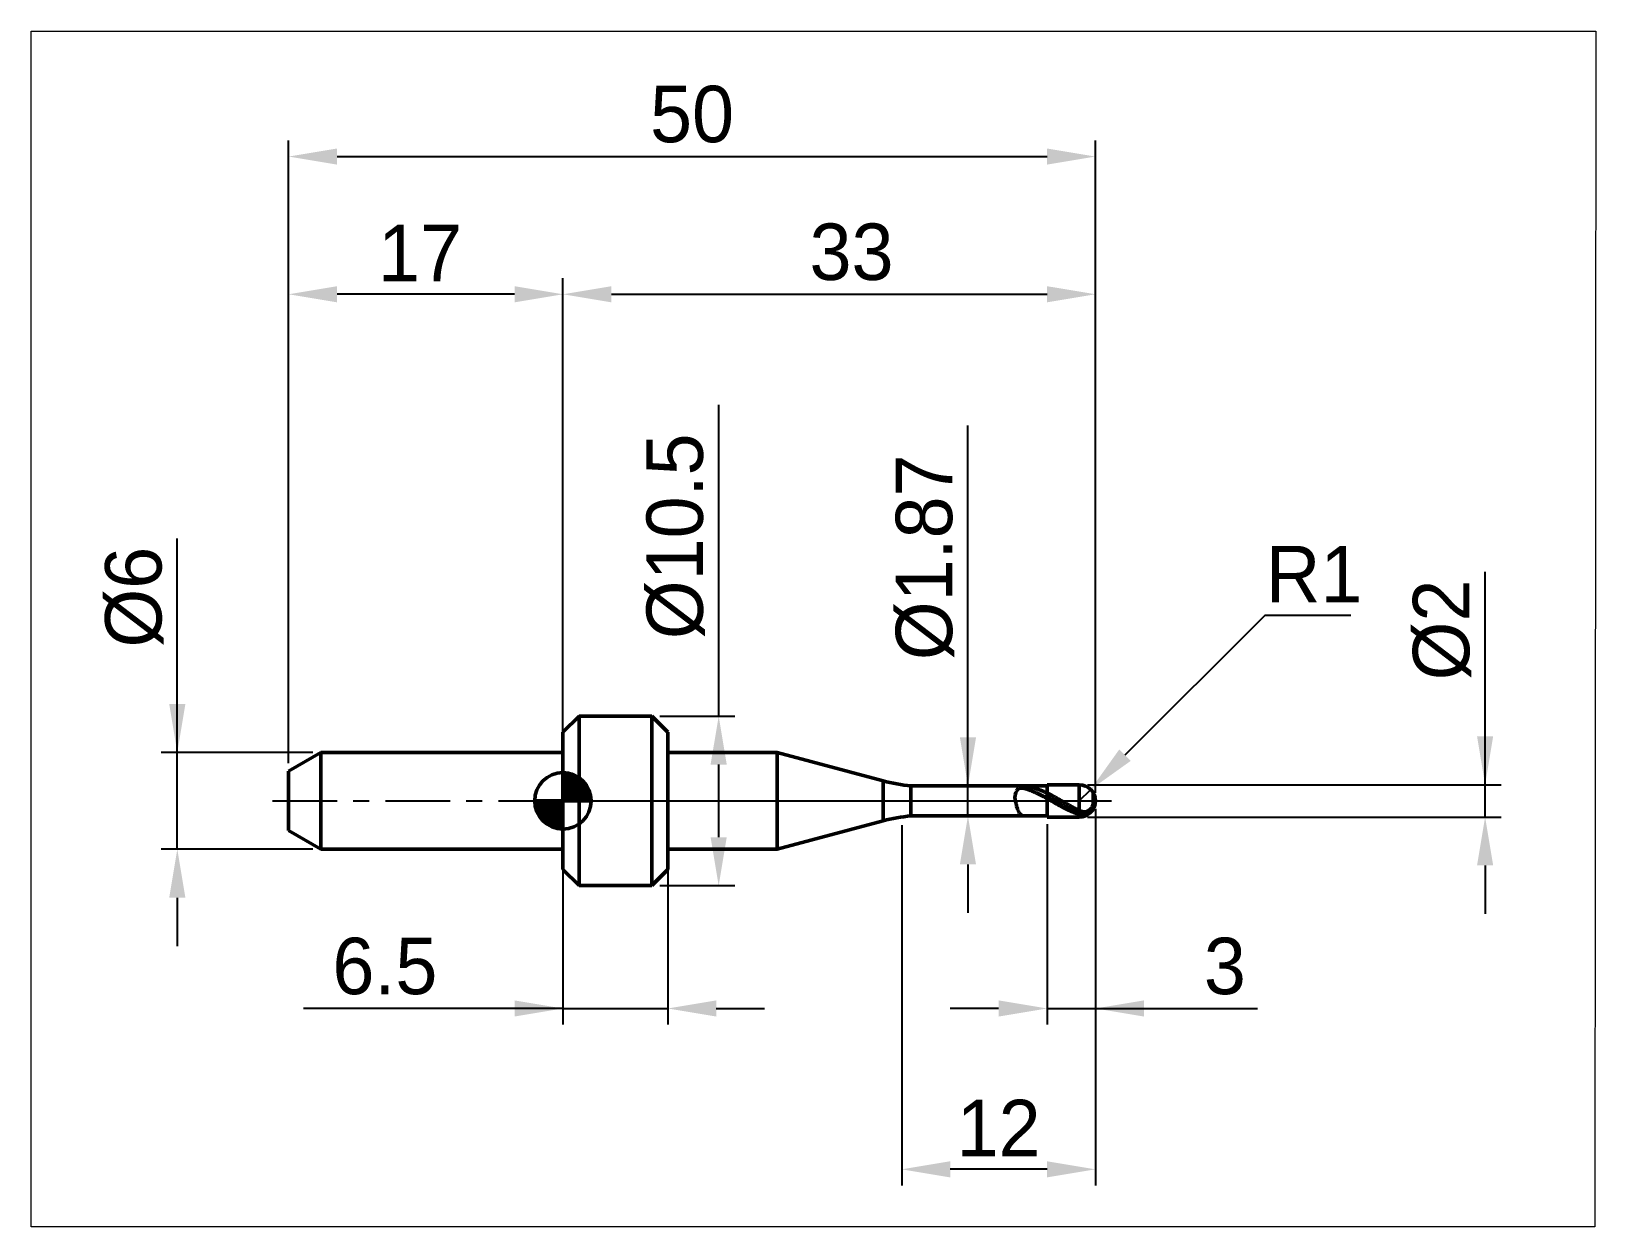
# Model space of a CAD drawing. Header units: millimetres. Extents: x -15.9 to 81, y -26.4 to 47.7.
import ezdxf

# ---------------------------------------------------------------- set-up
doc = ezdxf.new("R2010")
doc.units = ezdxf.units.MM
doc.header["$MEASUREMENT"] = 0
doc.linetypes.add('LONGDASHDASH', pattern=[7, 4, -1, 1, -1])
doc.layers.get('Defpoints').update_dxf_attribs({"linetype": 'CONTINUOUS'})
for name, color, linetype, lineweight in [('1', 4, 'CONTINUOUS', 50), ('2', 7, 'CONTINUOUS', 25), ('4', 2, 'LONGDASHDASH', 25), ('CUT', 1, 'CONTINUOUS', 25), ('INFTOTAL', 9, 'CONTINUOUS', 18), ('NOCUT', 7, 'CONTINUOUS', 25), ('SK1', 4, 'CONTINUOUS', 50), ('SK2', 7, 'CONTINUOUS', 25), ('SK4', 2, 'LONGDASHDASH', 25)]:
    doc.layers.add(name, color=color, linetype=linetype, lineweight=lineweight)
doc.styles.add('Monospac821 BT', font='', dxfattribs={"height": 3.5})
doc.styles.get('Monospac821 BT').set_extended_font_data('Monospac821 BT')
doc.dimstyles.get("Standard").update_dxf_attribs({"dimtxt": 3.5, "dimasz": 3, "dimexe": 1, "dimexo": 0.5, "dimgap": 0.8, "dimtad": 1, "dimtoh": 1, "dimzin": 1, "dimdsep": 46, "dimtxsty": 'Monospac821 BT', "dimcen": 2.5, "dimadec": 1, "dimazin": 0, "dimtfac": 1, "dimtdec": 4, "dimtix": 1, "dimtmove": 1, "dimatfit": 3, "dimfxl": 1, "dimtolj": 1, "dimtzin": 1, "dimarcsym": 0})

msp = doc.modelspace()

# ---------------------------------------------------------------- blocks, each defined once
blk = doc.blocks.new('*D0')
at = {"layer": 'Defpoints', "color": 0}
for p in [(50, 39.936), (0, 1.845), (50, 0)]:
    blk.add_point(p, dxfattribs=at)
at = {"layer": 'SK2', "color": 0, "lineweight": -2}
for p, q in [((0, 2.345), (0, 40.936)), ((50, 0.5), (50, 40.936)), ((3, 39.936), (47, 39.936))]:
    blk.add_line(p, q, dxfattribs=at)
at = {"layer": 'SK2', "color": 0}
for points in [[(3, 40.436), (3, 39.436), (0, 39.936)], [(47, 39.436), (47, 40.436), (50, 39.936)]]:
    blk.add_solid(points, dxfattribs=at)
at = {"layer": 'SK2', "color": 0, "linetype": 'ByBlock', "insert": (25, 42.548), "char_height": 3.5, "attachment_point": 5}
blk.add_mtext('\\A1;50', dxfattribs=at)
blk = doc.blocks.new('*D1')
at = {"layer": 'Defpoints', "color": 0}
for p in [(0, 31.4), (17, 4.25), (0, 1.845)]:
    blk.add_point(p, dxfattribs=at)
at = {"layer": 'SK2', "color": 0, "lineweight": -2}
for p, q in [((0, 2.345), (0, 32.4)), ((17, 4.75), (17, 32.4)), ((14, 31.4), (3, 31.4))]:
    blk.add_line(p, q, dxfattribs=at)
at = {"layer": 'SK2', "color": 0}
for points in [[(3, 31.9), (3, 30.9), (0, 31.4)], [(14, 30.9), (14, 31.9), (17, 31.4)]]:
    blk.add_solid(points, dxfattribs=at)
at = {"layer": 'SK2', "color": 0, "linetype": 'ByBlock', "insert": (8.144, 33.96), "char_height": 3.5, "attachment_point": 5}
blk.add_mtext('\\A1;17', dxfattribs=at)
blk = doc.blocks.new('*D2')
at = {"layer": 'Defpoints', "color": 0}
for p in [(-6.9, 3), (2, 3), (2, -3)]:
    blk.add_point(p, dxfattribs=at)
at = {"layer": 'SK2', "color": 0, "lineweight": -2}
for p, q in [((-6.9, 3), (-6.9, 16.2525)), ((-6.9, 6), (-6.9, 9)), ((1.5, 3), (-7.9, 3)), ((-6.9, -3), (-6.9, 3)), ((1.5, -3), (-7.9, -3)), ((-6.9, -6), (-6.9, -9))]:
    blk.add_line(p, q, dxfattribs=at)
at = {"layer": 'SK2', "color": 0}
for points in [[(-7.4, 6), (-6.4, 6), (-6.9, 3)], [(-6.4, -6), (-7.4, -6), (-6.9, -3)]]:
    blk.add_solid(points, dxfattribs=at)
at = {"layer": 'SK2', "color": 0, "linetype": 'ByBlock', "insert": (-9.562, 12.62625), "char_height": 3.5, "attachment_point": 5, "rotation": 90}
blk.add_mtext('\\A1;%%c6', dxfattribs=at)
blk = doc.blocks.new('*D3')
at = {"layer": '2', "color": 0, "lineweight": -2}
for p, q in [((74.15, 1), (74.15, 14.186)), ((74.15, 4), (74.15, 7)), ((49.5, 1), (75.15, 1)), ((74.15, -1), (74.15, 1)), ((49.5, -1), (75.15, -1)), ((74.15, -4), (74.15, -7))]:
    blk.add_line(p, q, dxfattribs=at)
at = {"layer": '2', "color": 0}
for points in [[(73.65, 4), (74.65, 4), (74.15, 1)], [(74.65, -4), (73.65, -4), (74.15, -1)]]:
    blk.add_solid(points, dxfattribs=at)
at = {"layer": 'Defpoints', "color": 0}
for p in [(49, 1), (74.15, 1), (49, -1)]:
    blk.add_point(p, dxfattribs=at)
at = {"layer": '2', "color": 0, "linetype": 'ByBlock', "insert": (71.488, 10.593), "char_height": 3.5, "attachment_point": 5, "rotation": 90}
blk.add_mtext('\\A1;%%c2', dxfattribs=at)
blk = doc.blocks.new('*D4')
at = {"layer": '2', "color": 0, "lineweight": -2}
for p, q in [((60.493, 11.493), (51.828, 2.828)), ((65.819, 11.493), (60.493, 11.493)), ((49, 0), (49.707, 0.707))]:
    blk.add_line(p, q, dxfattribs=at)
at = {"layer": '2', "color": 0}
blk.add_solid([(51.475, 3.182), (52.182, 2.475), (49.707, 0.707)], dxfattribs=at)
at = {"layer": 'Defpoints', "color": 0}
for p in [(49, 0), (49.707, 0.707)]:
    blk.add_point(p, dxfattribs=at)
at = {"layer": '2', "color": 0, "linetype": 'ByBlock', "insert": (63.556, 14.054), "char_height": 3.5, "attachment_point": 5}
blk.add_mtext('\\A1;R1', dxfattribs=at)
blk = doc.blocks.new('*D5')
at = {"layer": '2', "color": 0, "lineweight": -2}
for p, q in [((42.1, 0.935), (42.1, 23.2595)), ((42.1, 3.935), (42.1, 6.935)), ((46.5, 0.935), (41.1, 0.935)), ((42.1, -0.935), (42.1, 0.935)), ((46.5, -0.935), (41.1, -0.935)), ((42.1, -3.935), (42.1, -6.935))]:
    blk.add_line(p, q, dxfattribs=at)
at = {"layer": '2', "color": 0}
for points in [[(41.6, 3.935), (42.6, 3.935), (42.1, 0.935)], [(42.6, -3.935), (41.6, -3.935), (42.1, -0.935)]]:
    blk.add_solid(points, dxfattribs=at)
at = {"layer": 'Defpoints', "color": 0}
for p in [(42.1, 0.935), (47, 0.935), (47, -0.935)]:
    blk.add_point(p, dxfattribs=at)
at = {"layer": '2', "color": 0, "linetype": 'ByBlock', "insert": (39.438, 15.09725), "char_height": 3.5, "attachment_point": 5, "rotation": 90}
blk.add_mtext('\\A1;%%c1.87', dxfattribs=at)
blk = doc.blocks.new('*D6')
at = {"layer": '2', "color": 0, "lineweight": -2}
for p, q in [((26.65, 5.25), (26.65, 24.5465)), ((23, 5.25), (27.65, 5.25)), ((26.65, -2.25), (26.65, 2.25)), ((23, -5.25), (27.65, -5.25))]:
    blk.add_line(p, q, dxfattribs=at)
at = {"layer": '2', "color": 0}
for points in [[(27.15, 2.25), (26.15, 2.25), (26.65, 5.25)], [(26.15, -2.25), (27.15, -2.25), (26.65, -5.25)]]:
    blk.add_solid(points, dxfattribs=at)
at = {"layer": 'Defpoints', "color": 0}
for p in [(22.5, 5.25), (26.65, 5.25), (22.5, -5.25)]:
    blk.add_point(p, dxfattribs=at)
at = {"layer": '2', "color": 0, "linetype": 'ByBlock', "insert": (23.988, 16.39825), "char_height": 3.5, "attachment_point": 5, "rotation": 90}
blk.add_mtext('\\A1;%%c10.5', dxfattribs=at)
blk = doc.blocks.new('*D7')
at = {"layer": '2', "color": 0, "lineweight": -2}
for p, q in [((50, -0.5), (50, -13.8675)), ((47, -1.435), (47, -13.8675)), ((44, -12.8675), (41, -12.8675)), ((47, -12.8675), (50, -12.8675)), ((50, -12.8675), (60.043, -12.8675)), ((53, -12.8675), (56, -12.8675))]:
    blk.add_line(p, q, dxfattribs=at)
at = {"layer": '2', "color": 0}
for points in [[(44, -13.3675), (44, -12.3675), (47, -12.8675)], [(53, -12.3675), (53, -13.3675), (50, -12.8675)]]:
    blk.add_solid(points, dxfattribs=at)
at = {"layer": 'Defpoints', "color": 0}
for p in [(50, 0), (47, -0.935), (50, -12.8675)]:
    blk.add_point(p, dxfattribs=at)
at = {"layer": '2', "color": 0, "linetype": 'ByBlock', "insert": (58.0215, -10.25625), "char_height": 3.5, "attachment_point": 5}
blk.add_mtext('\\A1;3', dxfattribs=at)
blk = doc.blocks.new('*D8')
at = {"layer": '2', "color": 0, "lineweight": -2}
for p, q in [((17, -2.5), (17, 32.4)), ((50, 0.5), (50, 32.4)), ((20, 31.4), (47, 31.4))]:
    blk.add_line(p, q, dxfattribs=at)
at = {"layer": '2', "color": 0}
for points in [[(20, 31.9), (20, 30.9), (17, 31.4)], [(47, 30.9), (47, 31.9), (50, 31.4)]]:
    blk.add_solid(points, dxfattribs=at)
at = {"layer": 'Defpoints', "color": 0}
for p in [(50, 31.4), (50, 0), (17, -3)]:
    blk.add_point(p, dxfattribs=at)
at = {"layer": '2', "color": 0, "linetype": 'ByBlock', "insert": (34.884, 34.011), "char_height": 3.5, "attachment_point": 5}
blk.add_mtext('\\A1;33', dxfattribs=at)
blk = doc.blocks.new('*D9')
at = {"layer": '2', "color": 0, "lineweight": -2}
for p, q in [((50, -0.5), (50, -23.838)), ((38, -1.5), (38, -23.838)), ((47, -22.838), (41, -22.838))]:
    blk.add_line(p, q, dxfattribs=at)
at = {"layer": '2', "color": 0}
for points in [[(41, -22.338), (41, -23.338), (38, -22.838)], [(47, -23.338), (47, -22.338), (50, -22.838)]]:
    blk.add_solid(points, dxfattribs=at)
at = {"layer": 'Defpoints', "color": 0}
for p in [(50, 0), (38, -1), (38, -22.838)]:
    blk.add_point(p, dxfattribs=at)
at = {"layer": '2', "color": 0, "linetype": 'ByBlock', "insert": (44, -20.278), "char_height": 3.5, "attachment_point": 5}
blk.add_mtext('\\A1;12', dxfattribs=at)
blk = doc.blocks.new('*D10')
at = {"layer": '2', "color": 0, "lineweight": -2}
for p, q in [((17, 3.75), (17, -13.8675)), ((23.5, 3.75), (23.5, -13.8675)), ((17, -12.8675), (0.93, -12.8675)), ((14, -12.8675), (11, -12.8675)), ((17, -12.8675), (23.5, -12.8675)), ((26.5, -12.8675), (29.5, -12.8675))]:
    blk.add_line(p, q, dxfattribs=at)
at = {"layer": '2', "color": 0}
for points in [[(14, -13.3675), (14, -12.3675), (17, -12.8675)], [(26.5, -12.3675), (26.5, -13.3675), (23.5, -12.8675)]]:
    blk.add_solid(points, dxfattribs=at)
at = {"layer": 'Defpoints', "color": 0}
for p in [(17, 4.25), (23.5, 4.25), (23.5, -12.8675)]:
    blk.add_point(p, dxfattribs=at)
at = {"layer": '2', "color": 0, "linetype": 'ByBlock', "insert": (5.965, -10.25625), "char_height": 3.5, "attachment_point": 5}
blk.add_mtext('\\A1;6.5', dxfattribs=at)

# ---------------------------------------------------------------- dimensions: what is measured, and where the dimension line sits
at = {"layer": '2'}
for base, p1, p2, picture, middle in [((50, 31.4), (17, -3), (50, 0), '*D8', (34.884448, 31.4)), ((23.5, -12.8675), (17, 4.25), (23.5, 4.25), '*D10', (5.965, -12.8675)), ((38, -22.838161), (50, 0), (38, -0.999945), '*D9', (44, -22.838161)), ((50, -12.8675), (47, -0.935), (50, 0), '*D7', (58.0215, -12.8675))]:
    dim = msp.add_linear_dim(base=base, p1=p1, p2=p2, dimstyle='STANDARD', override={"dimtoh": 0, "dimzin": 9, "dimtmove": 0}, dxfattribs=at)
    dim.commit()
    dim.dimension.update_dxf_attribs({"geometry": picture, "text_midpoint": middle, "dimtype": 160})
for base, p1, p2, picture, middle in [((26.65, 5.25), (22.5, -5.25), (22.5, 5.25), '*D6', (26.65, 16.39825)), ((42.1, 0.935), (47, -0.935), (47, 0.935), '*D5', (42.1, 15.09725)), ((74.15, 1), (49, -1), (49, 1), '*D3', (74.15, 10.593))]:
    dim = msp.add_linear_dim(base=base, p1=p1, p2=p2, angle=270, text='%%c<>', dimstyle='STANDARD', override={"dimtoh": 0, "dimzin": 9, "dimtmove": 0}, dxfattribs=at)
    dim.commit()
    dim.dimension.update_dxf_attribs({"geometry": picture, "text_midpoint": middle, "dimtype": 160})
dim = msp.add_radius_dim(center=(49, 0), mpoint=(49.707107, 0.707107), text='R1', dimstyle='STANDARD', dxfattribs=at)
dim.commit()
dim.dimension.update_dxf_attribs({"geometry": '*D4', "text_midpoint": (60.493078, 11.493078), "dimtype": 164})
at = {"layer": 'SK2'}
for base, p1, p2, picture, middle in [((50, 39.936267), (0, 1.845299), (50, 0), '*D0', (25, 39.936267)), ((0, 31.4), (17, 4.25), (0, 1.845299), '*D1', (8.144211, 31.4))]:
    dim = msp.add_linear_dim(base=base, p1=p1, p2=p2, dimstyle='STANDARD', override={"dimtoh": 0, "dimzin": 9, "dimtmove": 0}, dxfattribs=at)
    dim.commit()
    dim.dimension.update_dxf_attribs({"geometry": picture, "text_midpoint": middle, "dimtype": 160})
dim = msp.add_linear_dim(base=(-6.9, 3), p1=(2, -3), p2=(2, 3), angle=270, text='%%c<>', dimstyle='STANDARD', override={"dimtoh": 0, "dimzin": 9, "dimtmove": 0}, dxfattribs=at)
dim.commit()
dim.dimension.update_dxf_attribs({"geometry": '*D2', "text_midpoint": (-6.9, 12.62625), "dimtype": 160})

# ---------------------------------------------------------------- linework, layer by layer
at = {"layer": '1'}
for p, q in [((18, 5.25), (17, 4.25)), ((22.5, 5.25), (18, 5.25)), ((18, 5.25), (18, -5.25)), ((23.5, 4.25), (22.5, 5.25)), ((22.5, 5.25), (22.5, -5.25)), ((17, 4.25), (17, 3)), ((17, 4.25), (17, -4.25)), ((17, 3), (17, 4.25)), ((23.5, 3), (23.5, 4.25)), ((17, 3), (17, -3)), ((17, -3), (17, 3)), ((30.266332, 3), (23.5, 3)), ((23.5, 3), (23.5, -3)), ((36.843367, 1.237689), (30.266332, 3)), ((30.266332, 3), (30.266332, -3)), ((36.843367, 1.237689), (36.843367, -1.237689)), ((49, 1), (47, 1)), ((47, 1), (47, 0.935)), ((47, 1), (47, -1)), ((49, 1), (49, -1)), ((47, 0.935), (38.56, 0.935)), ((38.56, -0.935), (38.56, 0.935)), ((45.016667, 0.303933), (45, 0.219205)), ((45, 0.219205), (45, 0.196412)), ((45, 0.196412), (45.016667, 0.113173)), ((45.033333, 0.378112), (45.016667, 0.303933)), ((45.016667, 0.113173), (45.033333, 0.032114)), ((45.05, 0.442608), (45.033333, 0.378112)), ((45.033333, 0.032114), (45.05, -0.046191)), ((45.066667, 0.498375), (45.05, 0.442608)), ((45.083333, 0.54638), (45.066667, 0.498375)), ((45.1, 0.587557), (45.083333, 0.54638)), ((45.116667, 0.622771), (45.1, 0.587557)), ((45.133333, 0.652807), (45.116667, 0.622771)), ((45.15, 0.678368), (45.133333, 0.652807)), ((45.166667, 0.700069), (45.15, 0.678368)), ((45.183333, 0.718445), (45.166667, 0.700069)), ((45.2, 0.733961), (45.183333, 0.718445)), ((45.216667, 0.747013), (45.2, 0.733961)), ((45.233333, 0.757941), (45.216667, 0.747013)), ((45.25, 0.767033), (45.233333, 0.757941)), ((45.266667, 0.774535), (45.25, 0.767033)), ((45.283333, 0.780654), (45.266667, 0.774535)), ((45.3, 0.785568), (45.283333, 0.780654)), ((45.316667, 0.789424), (45.3, 0.785568)), ((45.333333, 0.792351), (45.316667, 0.789424)), ((45.35, 0.794456), (45.333333, 0.792351)), ((45.366667, 0.795832), (45.35, 0.794456)), ((45.383333, 0.796556), (45.366667, 0.795832)), ((45.4, 0.796697), (45.383333, 0.796556)), ((45.416667, 0.796312), (45.4, 0.796697)), ((45.433333, 0.795453), (45.416667, 0.796312)), ((45.45, 0.794163), (45.433333, 0.795453)), ((45.466667, 0.792479), (45.45, 0.794163)), ((45.483333, 0.790437), (45.466667, 0.792479)), ((45.5, 0.788065), (45.483333, 0.790437)), ((45.516667, 0.785391), (45.5, 0.788065)), ((45.533333, 0.782437), (45.516667, 0.785391)), ((45.55, 0.779224), (45.533333, 0.782437)), ((45.566667, 0.775772), (45.55, 0.779224)), ((45.583333, 0.772097), (45.566667, 0.775772)), ((45.6, 0.768215), (45.583333, 0.772097)), ((45.6, 0.934853), (45.587633, 0.935)), ((45.616667, 0.934222), (45.6, 0.934853)), ((45.616667, 0.76414), (45.6, 0.768215)), ((45.633333, 0.933141), (45.616667, 0.934222)), ((45.633333, 0.759884), (45.616667, 0.76414)), ((45.65, 0.931657), (45.633333, 0.933141)), ((45.65, 0.755459), (45.633333, 0.759884)), ((45.666667, 0.929811), (45.65, 0.931657)), ((45.666667, 0.750875), (45.65, 0.755459)), ((45.683333, 0.927641), (45.666667, 0.929811)), ((45.683333, 0.746143), (45.666667, 0.750875)), ((45.7, 0.925183), (45.683333, 0.927641)), ((45.7, 0.74127), (45.683333, 0.746143)), ((45.716667, 0.922467), (45.7, 0.925183)), ((45.716667, 0.736264), (45.7, 0.74127)), ((45.733333, 0.919521), (45.716667, 0.922467)), ((45.733333, 0.731134), (45.716667, 0.736264)), ((45.75, 0.91637), (45.733333, 0.919521)), ((45.75, 0.725885), (45.733333, 0.731134)), ((45.766667, 0.913036), (45.75, 0.91637)), ((45.766667, 0.720524), (45.75, 0.725885)), ((45.783333, 0.909538), (45.766667, 0.913036)), ((45.783333, 0.715056), (45.766667, 0.720524)), ((45.8, 0.905896), (45.783333, 0.909538)), ((45.8, 0.709486), (45.783333, 0.715056)), ((45.816667, 0.902123), (45.8, 0.905896)), ((45.816667, 0.703818), (45.8, 0.709486)), ((45.833333, 0.898234), (45.816667, 0.902123)), ((45.833333, 0.698058), (45.816667, 0.703818)), ((45.85, 0.894242), (45.833333, 0.898234)), ((45.85, 0.692209), (45.833333, 0.698058)), ((45.866667, 0.890155), (45.85, 0.894242)), ((45.866667, 0.686274), (45.85, 0.692209)), ((45.883333, 0.885984), (45.866667, 0.890155)), ((45.883333, 0.680257), (45.866667, 0.686274)), ((45.9, 0.881737), (45.883333, 0.885984)), ((45.9, 0.67416), (45.883333, 0.680257)), ((45.916667, 0.87742), (45.9, 0.881737)), ((45.916667, 0.667986), (45.9, 0.67416)), ((45.933333, 0.87304), (45.916667, 0.87742)), ((45.933333, 0.661738), (45.916667, 0.667986)), ((45.95, 0.868601), (45.933333, 0.87304)), ((45.95, 0.655417), (45.933333, 0.661738)), ((45.966667, 0.864107), (45.95, 0.868601)), ((45.966667, 0.649026), (45.95, 0.655417)), ((45.983333, 0.859563), (45.966667, 0.864107)), ((45.983333, 0.642568), (45.966667, 0.649026)), ((46, 0.85497), (45.983333, 0.859563)), ((46, 0.636042), (45.983333, 0.642568)), ((46.016667, 0.850331), (46, 0.85497)), ((46.016667, 0.629452), (46, 0.636042)), ((46.033333, 0.845647), (46.016667, 0.850331)), ((46.033333, 0.622798), (46.016667, 0.629452)), ((46.05, 0.840921), (46.033333, 0.845647)), ((46.05, 0.616082), (46.033333, 0.622798)), ((46.066667, 0.836153), (46.05, 0.840921)), ((46.066667, 0.609305), (46.05, 0.616082)), ((46.083333, 0.831343), (46.066667, 0.836153)), ((46.083333, 0.602469), (46.066667, 0.609305)), ((46.1, 0.826492), (46.083333, 0.831343)), ((46.1, 0.595574), (46.083333, 0.602469)), ((46.116667, 0.8216), (46.1, 0.826492)), ((46.116667, 0.588622), (46.1, 0.595574)), ((46.133333, 0.816667), (46.116667, 0.8216)), ((46.133333, 0.581614), (46.116667, 0.588622)), ((46.15, 0.811692), (46.133333, 0.816667)), ((46.15, 0.57455), (46.133333, 0.581614)), ((46.166667, 0.806675), (46.15, 0.811692)), ((46.166667, 0.567431), (46.15, 0.57455)), ((46.183333, 0.801615), (46.166667, 0.806675)), ((46.183333, 0.560259), (46.166667, 0.567431)), ((46.2, 0.796512), (46.183333, 0.801615)), ((46.2, 0.553034), (46.183333, 0.560259)), ((46.216667, 0.791365), (46.2, 0.796512)), ((46.216667, 0.545757), (46.2, 0.553034)), ((46.233333, 0.786172), (46.216667, 0.791365)), ((46.233333, 0.538429), (46.216667, 0.545757)), ((46.25, 0.780934), (46.233333, 0.786172)), ((46.25, 0.531051), (46.233333, 0.538429)), ((46.266667, 0.775649), (46.25, 0.780934)), ((46.266667, 0.523623), (46.25, 0.531051)), ((46.283333, 0.770316), (46.266667, 0.775649)), ((46.283333, 0.516146), (46.266667, 0.523623)), ((46.3, 0.764934), (46.283333, 0.770316)), ((46.3, 0.508621), (46.283333, 0.516146)), ((46.316667, 0.759502), (46.3, 0.764934)), ((46.316667, 0.501049), (46.3, 0.508621)), ((46.333333, 0.75402), (46.316667, 0.759502)), ((46.333333, 0.493431), (46.316667, 0.501049)), ((46.35, 0.748487), (46.333333, 0.75402)), ((46.35, 0.485766), (46.333333, 0.493431)), ((46.366667, 0.742901), (46.35, 0.748487)), ((46.366667, 0.478057), (46.35, 0.485766)), ((46.383333, 0.737263), (46.366667, 0.742901)), ((46.383333, 0.470303), (46.366667, 0.478057)), ((46.4, 0.73157), (46.383333, 0.737263)), ((46.4, 0.462505), (46.383333, 0.470303)), ((46.416667, 0.725824), (46.4, 0.73157)), ((46.416667, 0.454665), (46.4, 0.462505)), ((46.433333, 0.720022), (46.416667, 0.725824)), ((46.433333, 0.446782), (46.416667, 0.454665)), ((46.45, 0.714165), (46.433333, 0.720022)), ((46.45, 0.438858), (46.433333, 0.446782)), ((46.466667, 0.708252), (46.45, 0.714165)), ((46.466667, 0.430894), (46.45, 0.438858)), ((46.483333, 0.702282), (46.466667, 0.708252)), ((46.483333, 0.422889), (46.466667, 0.430894)), ((46.5, 0.696255), (46.483333, 0.702282)), ((46.5, 0.414846), (46.483333, 0.422889)), ((46.516667, 0.690171), (46.5, 0.696255)), ((46.516667, 0.406764), (46.5, 0.414846)), ((46.533333, 0.68403), (46.516667, 0.690171)), ((46.533333, 0.398644), (46.516667, 0.406764)), ((46.55, 0.677831), (46.533333, 0.68403)), ((46.55, 0.390487), (46.533333, 0.398644)), ((46.566667, 0.671574), (46.55, 0.677831)), ((46.566667, 0.382294), (46.55, 0.390487)), ((46.583333, 0.66526), (46.566667, 0.671574)), ((46.583333, 0.374066), (46.566667, 0.382294)), ((46.6, 0.658888), (46.583333, 0.66526)), ((46.6, 0.365803), (46.583333, 0.374066)), ((46.616667, 0.652458), (46.6, 0.658888)), ((46.616667, 0.357507), (46.6, 0.365803)), ((46.633333, 0.645971), (46.616667, 0.652458)), ((46.633333, 0.349177), (46.616667, 0.357507)), ((46.65, 0.639426), (46.633333, 0.645971)), ((46.65, 0.340815), (46.633333, 0.349177)), ((46.666667, 0.632824), (46.65, 0.639426)), ((46.666667, 0.332421), (46.65, 0.340815)), ((46.683333, 0.626165), (46.666667, 0.632824)), ((46.683333, 0.323997), (46.666667, 0.332421)), ((46.7, 0.619449), (46.683333, 0.626165)), ((46.7, 0.315542), (46.683333, 0.323997)), ((46.716667, 0.612678), (46.7, 0.619449)), ((46.716667, 0.307058), (46.7, 0.315542)), ((46.733333, 0.60585), (46.716667, 0.612678)), ((46.733333, 0.298546), (46.716667, 0.307058)), ((46.75, 0.598967), (46.733333, 0.60585)), ((46.75, 0.290007), (46.733333, 0.298546)), ((46.766667, 0.59203), (46.75, 0.598967)), ((46.766667, 0.28144), (46.75, 0.290007)), ((46.783333, 0.585038), (46.766667, 0.59203)), ((46.783333, 0.272847), (46.766667, 0.28144)), ((46.8, 0.577992), (46.783333, 0.585038)), ((46.8, 0.264229), (46.783333, 0.272847)), ((46.816667, 0.570893), (46.8, 0.577992)), ((46.816667, 0.255587), (46.8, 0.264229)), ((46.833333, 0.563741), (46.816667, 0.570893)), ((46.833333, 0.246921), (46.816667, 0.255587)), ((46.85, 0.556537), (46.833333, 0.563741)), ((46.85, 0.238232), (46.833333, 0.246921)), ((46.866667, 0.549281), (46.85, 0.556537)), ((46.866667, 0.229521), (46.85, 0.238232)), ((46.883333, 0.541975), (46.866667, 0.549281)), ((46.883333, 0.220789), (46.866667, 0.229521)), ((46.9, 0.534619), (46.883333, 0.541975)), ((46.9, 0.212036), (46.883333, 0.220789)), ((46.916667, 0.527213), (46.9, 0.534619)), ((46.916667, 0.203264), (46.9, 0.212036)), ((46.933333, 0.519758), (46.916667, 0.527213)), ((46.933333, 0.194472), (46.916667, 0.203264)), ((46.95, 0.512255), (46.933333, 0.519758)), ((46.95, 0.185663), (46.933333, 0.194472)), ((46.966667, 0.504705), (46.95, 0.512255)), ((46.966667, 0.176837), (46.95, 0.185663)), ((46.983333, 0.497108), (46.966667, 0.504705)), ((46.983333, 0.167994), (46.966667, 0.176837)), ((47, 0.489465), (46.983333, 0.497108)), ((47, 0.159136), (46.983333, 0.167994)), ((47, -0.935), (47, 0.935)), ((47, 0.488457), (47, 0.489465)), ((47.016667, 0.480038), (47, 0.488457)), ((47, 0.253224), (47, 0.254972)), ((47, 0.254972), (47.016667, 0.245779)), ((47.016667, 0.151052), (47, 0.160557)), ((47, 0.160557), (47, 0.159136)), ((47.033333, 0.471574), (47.016667, 0.480038)), ((47.016667, 0.245779), (47.033333, 0.236564)), ((47.033333, 0.141533), (47.016667, 0.151052)), ((47.05, 0.463067), (47.033333, 0.471574)), ((47.033333, 0.236564), (47.05, 0.227327)), ((47.05, 0.132001), (47.033333, 0.141533)), ((47.066667, 0.454517), (47.05, 0.463067)), ((47.05, 0.227327), (47.066667, 0.218069)), ((47.066667, 0.122456), (47.05, 0.132001)), ((47.083333, 0.445925), (47.066667, 0.454517)), ((47.066667, 0.218069), (47.083333, 0.208791)), ((47.083333, 0.112901), (47.066667, 0.122456)), ((47.1, 0.437292), (47.083333, 0.445925)), ((47.083333, 0.208791), (47.1, 0.199494)), ((47.1, 0.103335), (47.083333, 0.112901)), ((47.116667, 0.428618), (47.1, 0.437292)), ((47.1, 0.199494), (47.116667, 0.190178)), ((47.116667, 0.093759), (47.1, 0.103335)), ((47.133333, 0.419905), (47.116667, 0.428618)), ((47.116667, 0.190178), (47.133333, 0.180844)), ((47.133333, 0.084175), (47.116667, 0.093759)), ((47.15, 0.411152), (47.133333, 0.419905)), ((47.133333, 0.180844), (47.15, 0.171494)), ((47.15, 0.074583), (47.133333, 0.084175)), ((47.166667, 0.402362), (47.15, 0.411152)), ((47.15, 0.171494), (47.166667, 0.162128)), ((47.166667, 0.064984), (47.15, 0.074583)), ((47.183333, 0.393534), (47.166667, 0.402362)), ((47.166667, 0.162128), (47.183333, 0.152747)), ((47.183333, 0.055379), (47.166667, 0.064984)), ((47.2, 0.38467), (47.183333, 0.393534)), ((47.183333, 0.152747), (47.2, 0.143351)), ((47.2, 0.045768), (47.183333, 0.055379)), ((47.216667, 0.37577), (47.2, 0.38467)), ((47.2, 0.143351), (47.216667, 0.133943)), ((47.216667, 0.036154), (47.2, 0.045768)), ((47.233333, 0.366836), (47.216667, 0.37577)), ((47.216667, 0.133943), (47.233333, 0.124522)), ((47.233333, 0.026536), (47.216667, 0.036154)), ((47.25, 0.357867), (47.233333, 0.366836)), ((47.233333, 0.124522), (47.25, 0.115089)), ((47.25, 0.016916), (47.233333, 0.026536)), ((47.266667, 0.348865), (47.25, 0.357867)), ((47.25, 0.115089), (47.266667, 0.105646)), ((47.266667, 0.007294), (47.25, 0.016916)), ((47.283333, 0.339832), (47.266667, 0.348865)), ((47.266667, 0.105646), (47.283333, 0.096193)), ((47.283333, -0.002328), (47.266667, 0.007294)), ((47.3, 0.330766), (47.283333, 0.339832)), ((47.283333, 0.096193), (47.3, 0.086731)), ((47.316667, 0.32167), (47.3, 0.330766)), ((47.3, 0.086731), (47.316667, 0.077261)), ((47.333333, 0.312544), (47.316667, 0.32167)), ((47.316667, 0.077261), (47.333333, 0.067784)), ((47.35, 0.303389), (47.333333, 0.312544)), ((47.333333, 0.067784), (47.35, 0.058301)), ((47.366667, 0.294207), (47.35, 0.303389)), ((47.35, 0.058301), (47.366667, 0.048812)), ((47.383333, 0.284996), (47.366667, 0.294207)), ((47.366667, 0.048812), (47.383333, 0.039319)), ((47.4, 0.27576), (47.383333, 0.284996)), ((47.383333, 0.039319), (47.4, 0.029822)), ((47.416667, 0.266498), (47.4, 0.27576)), ((47.4, 0.029822), (47.416667, 0.020322)), ((47.433333, 0.257211), (47.416667, 0.266498)), ((47.416667, 0.020322), (47.433333, 0.01082)), ((47.45, 0.247901), (47.433333, 0.257211)), ((47.433333, 0.01082), (47.45, 0.001318)), ((47.466667, 0.238567), (47.45, 0.247901)), ((47.45, 0.001318), (47.466667, -0.008185)), ((47.483333, 0.229212), (47.466667, 0.238567)), ((47.5, 0.219835), (47.483333, 0.229212)), ((47.516667, 0.210438), (47.5, 0.219835)), ((47.533333, 0.201021), (47.516667, 0.210438)), ((47.55, 0.191586), (47.533333, 0.201021)), ((47.566667, 0.182133), (47.55, 0.191586)), ((47.583333, 0.172663), (47.566667, 0.182133)), ((47.6, 0.163177), (47.583333, 0.172663)), ((47.616667, 0.153676), (47.6, 0.163177)), ((47.633333, 0.144161), (47.616667, 0.153676)), ((47.65, 0.134633), (47.633333, 0.144161)), ((47.666667, 0.125092), (47.65, 0.134633)), ((47.683333, 0.115539), (47.666667, 0.125092)), ((47.7, 0.105976), (47.683333, 0.115539)), ((47.716667, 0.096403), (47.7, 0.105976)), ((47.733333, 0.086821), (47.716667, 0.096403)), ((47.75, 0.077231), (47.733333, 0.086821)), ((47.766667, 0.067633), (47.75, 0.077231)), ((47.783333, 0.05803), (47.766667, 0.067633)), ((47.8, 0.048421), (47.783333, 0.05803)), ((47.816667, 0.038808), (47.8, 0.048421)), ((47.833333, 0.029191), (47.816667, 0.038808)), ((47.85, 0.019571), (47.833333, 0.029191)), ((47.866667, 0.00995), (47.85, 0.019571)), ((47.883333, 0.000328), (47.866667, 0.00995)), ((47.9, -0.009295), (47.883333, 0.000328)), ((49.85, -0.209099), (49.85, 0.526783)), ((49.85, 0.526783), (49.85, -0.209099)), ((38.56, -0.935), (47, -0.935)), ((45.05, -0.046191), (45.066667, -0.121296)), ((45.066667, -0.121296), (45.083333, -0.192872)), ((45.083333, -0.192872), (45.1, -0.260685)), ((45.1, -0.260685), (45.116667, -0.324591)), ((45.116667, -0.324591), (45.133333, -0.384516)), ((45.133333, -0.384516), (45.15, -0.44045)), ((45.15, -0.44045), (45.166667, -0.49243)), ((45.166667, -0.49243), (45.183333, -0.540535)), ((45.183333, -0.540535), (45.2, -0.584878)), ((45.2, -0.584878), (45.216667, -0.625593)), ((45.216667, -0.625593), (45.233333, -0.662836)), ((45.233333, -0.662836), (45.25, -0.696774)), ((45.25, -0.696774), (45.266667, -0.727583)), ((45.266667, -0.727583), (45.283333, -0.755443)), ((45.283333, -0.755443), (45.3, -0.780536)), ((45.3, -0.780536), (45.316667, -0.803041)), ((45.316667, -0.803041), (45.333333, -0.823138)), ((45.333333, -0.823138), (45.35, -0.840996)), ((45.35, -0.840996), (45.366667, -0.856784)), ((45.366667, -0.856784), (45.383333, -0.870659)), ((45.383333, -0.870659), (45.4, -0.882773)), ((45.4, -0.882773), (45.416667, -0.89327)), ((45.416667, -0.89327), (45.433333, -0.902284)), ((45.433333, -0.902284), (45.45, -0.909943)), ((45.45, -0.909943), (45.466667, -0.916364)), ((45.466667, -0.916364), (45.483333, -0.921659)), ((45.483333, -0.921659), (45.5, -0.925929)), ((45.5, -0.925929), (45.516667, -0.929269)), ((45.516667, -0.929269), (45.533333, -0.931768)), ((45.533333, -0.931768), (45.55, -0.933504)), ((45.55, -0.933504), (45.566667, -0.934553)), ((45.566667, -0.934553), (45.583333, -0.934982)), ((45.583333, -0.934982), (45.587633, -0.935)), ((47, -0.935), (47, -1)), ((47.3, -0.01195), (47.283333, -0.002328)), ((47.316667, -0.021571), (47.3, -0.01195)), ((47.333333, -0.031191), (47.316667, -0.021571)), ((47.35, -0.040807), (47.333333, -0.031191)), ((47.366667, -0.050419), (47.35, -0.040807)), ((47.383333, -0.060027), (47.366667, -0.050419)), ((47.4, -0.069629), (47.383333, -0.060027)), ((47.416667, -0.079225), (47.4, -0.069629)), ((47.433333, -0.088813), (47.416667, -0.079225)), ((47.45, -0.098394), (47.433333, -0.088813)), ((47.466667, -0.107965), (47.45, -0.098394)), ((47.466667, -0.008185), (47.483333, -0.017687)), ((47.483333, -0.117526), (47.466667, -0.107965)), ((47.483333, -0.017687), (47.5, -0.027187)), ((47.5, -0.127076), (47.483333, -0.117526)), ((47.5, -0.027187), (47.516667, -0.036685)), ((47.516667, -0.136615), (47.5, -0.127076)), ((47.516667, -0.036685), (47.533333, -0.046179)), ((47.533333, -0.14614), (47.516667, -0.136615)), ((47.533333, -0.046179), (47.55, -0.055669)), ((47.55, -0.155653), (47.533333, -0.14614)), ((47.55, -0.055669), (47.566667, -0.065154)), ((47.566667, -0.165151), (47.55, -0.155653)), ((47.566667, -0.065154), (47.583333, -0.074633)), ((47.583333, -0.174633), (47.566667, -0.165151)), ((47.583333, -0.074633), (47.6, -0.084105)), ((47.6, -0.1841), (47.583333, -0.174633)), ((47.6, -0.084105), (47.616667, -0.093569)), ((47.616667, -0.193549), (47.6, -0.1841)), ((47.616667, -0.093569), (47.633333, -0.103025)), ((47.633333, -0.20298), (47.616667, -0.193549)), ((47.633333, -0.103025), (47.65, -0.112471)), ((47.65, -0.212393), (47.633333, -0.20298)), ((47.65, -0.112471), (47.666667, -0.121907)), ((47.666667, -0.221786), (47.65, -0.212393)), ((47.666667, -0.121907), (47.683333, -0.131331)), ((47.683333, -0.231158), (47.666667, -0.221786)), ((47.683333, -0.131331), (47.7, -0.140743)), ((47.7, -0.240509), (47.683333, -0.231158)), ((47.7, -0.140743), (47.716667, -0.150142)), ((47.716667, -0.249838), (47.7, -0.240509)), ((47.716667, -0.150142), (47.733333, -0.159527)), ((47.733333, -0.259144), (47.716667, -0.249838)), ((47.733333, -0.159527), (47.75, -0.168898)), ((47.75, -0.268426), (47.733333, -0.259144)), ((47.75, -0.168898), (47.766667, -0.178253)), ((47.766667, -0.277682), (47.75, -0.268426)), ((47.766667, -0.178253), (47.783333, -0.187591)), ((47.783333, -0.286913), (47.766667, -0.277682)), ((47.783333, -0.187591), (47.8, -0.196912)), ((47.8, -0.296118), (47.783333, -0.286913)), ((47.8, -0.196912), (47.816667, -0.206215)), ((47.816667, -0.305295), (47.8, -0.296118)), ((47.816667, -0.206215), (47.833333, -0.215498)), ((47.833333, -0.314444), (47.816667, -0.305295)), ((47.833333, -0.215498), (47.85, -0.224762)), ((47.85, -0.323564), (47.833333, -0.314444)), ((47.85, -0.224762), (47.866667, -0.234005)), ((47.866667, -0.332653), (47.85, -0.323564)), ((47.866667, -0.234005), (47.883333, -0.243226)), ((47.883333, -0.341712), (47.866667, -0.332653)), ((47.883333, -0.243226), (47.9, -0.252424)), ((47.9, -0.35074), (47.883333, -0.341712)), ((47.916667, -0.018916), (47.9, -0.009295)), ((47.9, -0.252424), (47.916667, -0.2616)), ((47.916667, -0.359734), (47.9, -0.35074)), ((47.933333, -0.028536), (47.916667, -0.018916)), ((47.916667, -0.2616), (47.933333, -0.270751)), ((47.933333, -0.368696), (47.916667, -0.359734)), ((47.95, -0.038153), (47.933333, -0.028536)), ((47.933333, -0.270751), (47.95, -0.279877)), ((47.95, -0.377623), (47.933333, -0.368696)), ((47.966667, -0.047767), (47.95, -0.038153)), ((47.95, -0.279877), (47.966667, -0.288977)), ((47.966667, -0.386516), (47.95, -0.377623)), ((47.983333, -0.057376), (47.966667, -0.047767)), ((47.966667, -0.288977), (47.983333, -0.29805)), ((47.983333, -0.395372), (47.966667, -0.386516)), ((48, -0.06698), (47.983333, -0.057376)), ((47.983333, -0.29805), (48, -0.307096)), ((48, -0.404192), (47.983333, -0.395372)), ((48.016667, -0.076577), (48, -0.06698)), ((48, -0.307096), (48.016667, -0.316113)), ((48.016667, -0.412975), (48, -0.404192)), ((48.033333, -0.086168), (48.016667, -0.076577)), ((48.016667, -0.316113), (48.033333, -0.325101)), ((48.033333, -0.421719), (48.016667, -0.412975)), ((48.05, -0.095751), (48.033333, -0.086168)), ((48.033333, -0.325101), (48.05, -0.334059)), ((48.05, -0.430425), (48.033333, -0.421719)), ((48.066667, -0.105324), (48.05, -0.095751)), ((48.05, -0.334059), (48.066667, -0.342986)), ((48.066667, -0.43909), (48.05, -0.430425)), ((48.083333, -0.114888), (48.066667, -0.105324)), ((48.066667, -0.342986), (48.083333, -0.351881)), ((48.083333, -0.447715), (48.066667, -0.43909)), ((48.1, -0.124442), (48.083333, -0.114888)), ((48.083333, -0.351881), (48.1, -0.360744)), ((48.1, -0.456298), (48.083333, -0.447715)), ((48.116667, -0.133983), (48.1, -0.124442)), ((48.1, -0.360744), (48.116667, -0.369573)), ((48.116667, -0.464839), (48.1, -0.456298)), ((48.133333, -0.143513), (48.116667, -0.133983)), ((48.116667, -0.369573), (48.133333, -0.378368)), ((48.133333, -0.473338), (48.116667, -0.464839)), ((48.15, -0.153029), (48.133333, -0.143513)), ((48.133333, -0.378368), (48.15, -0.387128)), ((48.15, -0.481792), (48.133333, -0.473338)), ((48.166667, -0.162531), (48.15, -0.153029)), ((48.15, -0.387128), (48.166667, -0.395852)), ((48.166667, -0.490201), (48.15, -0.481792)), ((48.183333, -0.172018), (48.166667, -0.162531)), ((48.166667, -0.395852), (48.183333, -0.40454)), ((48.183333, -0.498566), (48.166667, -0.490201)), ((48.2, -0.181489), (48.183333, -0.172018)), ((48.183333, -0.40454), (48.2, -0.41319)), ((48.2, -0.506884), (48.183333, -0.498566)), ((48.216667, -0.190943), (48.2, -0.181489)), ((48.2, -0.41319), (48.216667, -0.421802)), ((48.216667, -0.515155), (48.2, -0.506884)), ((48.233333, -0.200379), (48.216667, -0.190943)), ((48.216667, -0.421802), (48.233333, -0.430374)), ((48.233333, -0.523378), (48.216667, -0.515155)), ((48.25, -0.209797), (48.233333, -0.200379)), ((48.233333, -0.430374), (48.25, -0.438907)), ((48.25, -0.531553), (48.233333, -0.523378)), ((48.266667, -0.219196), (48.25, -0.209797)), ((48.25, -0.438907), (48.266667, -0.4474)), ((48.266667, -0.539679), (48.25, -0.531553)), ((48.283333, -0.228574), (48.266667, -0.219196)), ((48.266667, -0.4474), (48.283333, -0.45585)), ((48.283333, -0.547755), (48.266667, -0.539679)), ((48.3, -0.237931), (48.283333, -0.228574)), ((48.283333, -0.45585), (48.3, -0.464259)), ((48.3, -0.55578), (48.283333, -0.547755)), ((48.316667, -0.247266), (48.3, -0.237931)), ((48.3, -0.464259), (48.316667, -0.472625)), ((48.316667, -0.563754), (48.3, -0.55578)), ((48.333333, -0.256578), (48.316667, -0.247266)), ((48.316667, -0.472625), (48.333333, -0.480946)), ((48.333333, -0.571675), (48.316667, -0.563754)), ((48.35, -0.265866), (48.333333, -0.256578)), ((48.333333, -0.480946), (48.35, -0.489224)), ((48.35, -0.579543), (48.333333, -0.571675)), ((48.366667, -0.27513), (48.35, -0.265866)), ((48.35, -0.489224), (48.366667, -0.497456)), ((48.366667, -0.587358), (48.35, -0.579543)), ((48.383333, -0.284368), (48.366667, -0.27513)), ((48.366667, -0.497456), (48.383333, -0.505642)), ((48.383333, -0.595119), (48.366667, -0.587358)), ((48.4, -0.29358), (48.383333, -0.284368)), ((48.383333, -0.505642), (48.4, -0.513781)), ((48.4, -0.602824), (48.383333, -0.595119)), ((48.416667, -0.302765), (48.4, -0.29358)), ((48.4, -0.513781), (48.416667, -0.521872)), ((48.416667, -0.610474), (48.4, -0.602824)), ((48.433333, -0.311922), (48.416667, -0.302765)), ((48.416667, -0.521872), (48.433333, -0.529916)), ((48.433333, -0.618067), (48.416667, -0.610474)), ((48.45, -0.32105), (48.433333, -0.311922)), ((48.433333, -0.529916), (48.45, -0.53791)), ((48.45, -0.625602), (48.433333, -0.618067)), ((48.466667, -0.330148), (48.45, -0.32105)), ((48.45, -0.53791), (48.466667, -0.545854)), ((48.466667, -0.63308), (48.45, -0.625602)), ((48.483333, -0.339215), (48.466667, -0.330148)), ((48.466667, -0.545854), (48.483333, -0.553748)), ((48.483333, -0.640499), (48.466667, -0.63308)), ((48.5, -0.348251), (48.483333, -0.339215)), ((48.483333, -0.553748), (48.5, -0.561591)), ((48.5, -0.647859), (48.483333, -0.640499)), ((48.516667, -0.357255), (48.5, -0.348251)), ((48.5, -0.561591), (48.516667, -0.569381)), ((48.516667, -0.655159), (48.5, -0.647859)), ((48.533333, -0.366226), (48.516667, -0.357255)), ((48.516667, -0.569381), (48.533333, -0.577119)), ((48.533333, -0.662399), (48.516667, -0.655159)), ((48.55, -0.375163), (48.533333, -0.366226)), ((48.533333, -0.577119), (48.55, -0.584803)), ((48.55, -0.669576), (48.533333, -0.662399)), ((48.566667, -0.384065), (48.55, -0.375163)), ((48.55, -0.584803), (48.566667, -0.592434)), ((48.566667, -0.676692), (48.55, -0.669576)), ((48.583333, -0.392932), (48.566667, -0.384065)), ((48.566667, -0.592434), (48.583333, -0.600009)), ((48.583333, -0.683746), (48.566667, -0.676692)), ((48.6, -0.401762), (48.583333, -0.392932)), ((48.583333, -0.600009), (48.6, -0.607529)), ((48.6, -0.690736), (48.583333, -0.683746)), ((48.616667, -0.410555), (48.6, -0.401762)), ((48.6, -0.607529), (48.616667, -0.614993)), ((48.616667, -0.697662), (48.6, -0.690736)), ((48.633333, -0.41931), (48.616667, -0.410555)), ((48.616667, -0.614993), (48.633333, -0.622399)), ((48.633333, -0.704523), (48.616667, -0.697662)), ((48.65, -0.428026), (48.633333, -0.41931)), ((48.633333, -0.622399), (48.65, -0.629748)), ((48.65, -0.711319), (48.633333, -0.704523)), ((48.666667, -0.436703), (48.65, -0.428026)), ((48.65, -0.629748), (48.666667, -0.637039)), ((48.666667, -0.71805), (48.65, -0.711319)), ((48.683333, -0.445339), (48.666667, -0.436703)), ((48.666667, -0.637039), (48.683333, -0.644271)), ((48.683333, -0.724713), (48.666667, -0.71805)), ((48.7, -0.453934), (48.683333, -0.445339)), ((48.683333, -0.644271), (48.7, -0.651443)), ((48.7, -0.73131), (48.683333, -0.724713)), ((48.716667, -0.462487), (48.7, -0.453934)), ((48.7, -0.651443), (48.716667, -0.658555)), ((48.716667, -0.737839), (48.7, -0.73131)), ((48.733333, -0.470997), (48.716667, -0.462487)), ((48.716667, -0.658555), (48.733333, -0.665605)), ((48.733333, -0.7443), (48.716667, -0.737839)), ((48.75, -0.479463), (48.733333, -0.470997)), ((48.733333, -0.665605), (48.75, -0.672595)), ((48.75, -0.750692), (48.733333, -0.7443)), ((48.766667, -0.487885), (48.75, -0.479463)), ((48.75, -0.672595), (48.766667, -0.679521)), ((48.766667, -0.757014), (48.75, -0.750692)), ((48.783333, -0.496262), (48.766667, -0.487885)), ((48.766667, -0.679521), (48.783333, -0.686385)), ((48.783333, -0.763266), (48.766667, -0.757014)), ((48.8, -0.504593), (48.783333, -0.496262)), ((48.783333, -0.686385), (48.8, -0.693186)), ((48.8, -0.769448), (48.783333, -0.763266)), ((48.816667, -0.512877), (48.8, -0.504593)), ((48.8, -0.693186), (48.816667, -0.699922)), ((48.816667, -0.775558), (48.8, -0.769448)), ((48.833333, -0.521114), (48.816667, -0.512877)), ((48.816667, -0.699922), (48.833333, -0.706593)), ((48.833333, -0.781596), (48.816667, -0.775558)), ((48.85, -0.529302), (48.833333, -0.521114)), ((48.833333, -0.706593), (48.85, -0.713199)), ((48.85, -0.787563), (48.833333, -0.781596)), ((48.866667, -0.537441), (48.85, -0.529302)), ((48.85, -0.713199), (48.866667, -0.719739)), ((48.866667, -0.793456), (48.85, -0.787563)), ((48.883333, -0.545531), (48.866667, -0.537441)), ((48.866667, -0.719739), (48.883333, -0.726213)), ((48.883333, -0.799275), (48.866667, -0.793456)), ((48.9, -0.55357), (48.883333, -0.545531)), ((48.883333, -0.726213), (48.9, -0.732619)), ((48.9, -0.805021), (48.883333, -0.799275)), ((48.916667, -0.561558), (48.9, -0.55357)), ((48.9, -0.732619), (48.916667, -0.738957)), ((48.916667, -0.810692), (48.9, -0.805021)), ((48.933333, -0.569494), (48.916667, -0.561558)), ((48.916667, -0.738957), (48.933333, -0.745227)), ((48.933333, -0.816288), (48.916667, -0.810692)), ((48.95, -0.577377), (48.933333, -0.569494)), ((48.933333, -0.745227), (48.95, -0.751428)), ((48.95, -0.821809), (48.933333, -0.816288)), ((48.966667, -0.585207), (48.95, -0.577377)), ((48.95, -0.751428), (48.966667, -0.757559)), ((48.966667, -0.827253), (48.95, -0.821809)), ((48.983333, -0.592982), (48.966667, -0.585207)), ((48.966667, -0.757559), (48.983333, -0.76362)), ((48.983333, -0.832621), (48.966667, -0.827253)), ((49, -0.600703), (48.983333, -0.592982)), ((48.983333, -0.76362), (49, -0.76961)), ((49, -0.837912), (48.983333, -0.832621)), ((49.016667, -0.60822), (49, -0.600703)), ((49, -0.76961), (49.016667, -0.7754)), ((49.016667, -0.842997), (49, -0.837912)), ((49.033333, -0.615382), (49.016667, -0.60822)), ((49.016667, -0.7754), (49.033333, -0.780858)), ((49.033333, -0.847747), (49.016667, -0.842997)), ((49.05, -0.622184), (49.033333, -0.615382)), ((49.033333, -0.780858), (49.05, -0.78598)), ((49.05, -0.852158), (49.033333, -0.847747)), ((49.066667, -0.628621), (49.05, -0.622184)), ((49.05, -0.78598), (49.066667, -0.79076)), ((49.066667, -0.856224), (49.05, -0.852158)), ((49.083333, -0.634689), (49.066667, -0.628621)), ((49.066667, -0.79076), (49.083333, -0.795196)), ((49.083333, -0.859943), (49.066667, -0.856224)), ((49.1, -0.640383), (49.083333, -0.634689)), ((49.083333, -0.795196), (49.1, -0.799282)), ((49.1, -0.863309), (49.083333, -0.859943)), ((49.116667, -0.645696), (49.1, -0.640383)), ((49.1, -0.799282), (49.116667, -0.803014)), ((49.116667, -0.866319), (49.1, -0.863309)), ((49.133333, -0.650624), (49.116667, -0.645696)), ((49.116667, -0.803014), (49.133333, -0.806387)), ((49.133333, -0.868968), (49.116667, -0.866319)), ((49.15, -0.655161), (49.133333, -0.650624)), ((49.133333, -0.806387), (49.15, -0.809397)), ((49.15, -0.871251), (49.133333, -0.868968)), ((49.166667, -0.659301), (49.15, -0.655161)), ((49.15, -0.809397), (49.166667, -0.812038)), ((49.166667, -0.873164), (49.15, -0.871251)), ((49.183333, -0.663037), (49.166667, -0.659301)), ((49.166667, -0.812038), (49.183333, -0.814306)), ((49.183333, -0.874702), (49.166667, -0.873164)), ((49.2, -0.666362), (49.183333, -0.663037)), ((49.183333, -0.814306), (49.2, -0.816196)), ((49.2, -0.87586), (49.183333, -0.874702)), ((49.216667, -0.669271), (49.2, -0.666362)), ((49.2, -0.816196), (49.216667, -0.817701)), ((49.216667, -0.876632), (49.2, -0.87586)), ((49.233333, -0.671754), (49.216667, -0.669271)), ((49.216667, -0.817701), (49.233333, -0.818816)), ((49.233333, -0.877014), (49.216667, -0.876632)), ((49.25, -0.673806), (49.233333, -0.671754)), ((49.233333, -0.818816), (49.25, -0.819536)), ((49.25, -0.877), (49.233333, -0.877014)), ((49.266667, -0.675417), (49.25, -0.673806)), ((49.25, -0.819536), (49.266667, -0.819855)), ((49.266667, -0.876584), (49.25, -0.877)), ((49.283333, -0.676579), (49.266667, -0.675417)), ((49.266667, -0.819855), (49.283333, -0.819766)), ((49.283333, -0.87576), (49.266667, -0.876584)), ((49.3, -0.677282), (49.283333, -0.676579)), ((49.283333, -0.819766), (49.3, -0.819263)), ((49.3, -0.874522), (49.283333, -0.87576)), ((49.316667, -0.677518), (49.3, -0.677282)), ((49.3, -0.819263), (49.316667, -0.818339)), ((49.316667, -0.872863), (49.3, -0.874522)), ((49.333333, -0.677274), (49.316667, -0.677518)), ((49.316667, -0.818339), (49.333333, -0.816986)), ((49.333333, -0.870778), (49.316667, -0.872863)), ((49.35, -0.676542), (49.333333, -0.677274)), ((49.333333, -0.816986), (49.35, -0.815198)), ((49.35, -0.868258), (49.333333, -0.870778)), ((49.366667, -0.675307), (49.35, -0.676542)), ((49.35, -0.815198), (49.366667, -0.812966)), ((49.366667, -0.865296), (49.35, -0.868258)), ((49.383333, -0.673558), (49.366667, -0.675307)), ((49.366667, -0.812966), (49.383333, -0.810282)), ((49.383333, -0.861884), (49.366667, -0.865296)), ((49.4, -0.671281), (49.383333, -0.673558)), ((49.383333, -0.810282), (49.4, -0.807137)), ((49.4, -0.858014), (49.383333, -0.861884)), ((49.416667, -0.668459), (49.4, -0.671281)), ((49.4, -0.807137), (49.416667, -0.803521)), ((49.416667, -0.853677), (49.4, -0.858014)), ((49.433333, -0.665078), (49.416667, -0.668459)), ((49.416667, -0.803521), (49.433333, -0.799425)), ((49.433333, -0.848863), (49.416667, -0.853677)), ((49.45, -0.661117), (49.433333, -0.665078)), ((49.433333, -0.799425), (49.45, -0.794838)), ((49.45, -0.843562), (49.433333, -0.848863)), ((49.466667, -0.656559), (49.45, -0.661117)), ((49.45, -0.794838), (49.466667, -0.789747)), ((49.466667, -0.837763), (49.45, -0.843562)), ((49.483333, -0.651381), (49.466667, -0.656559)), ((49.466667, -0.789747), (49.483333, -0.784141)), ((49.483333, -0.831456), (49.466667, -0.837763)), ((49.5, -0.645558), (49.483333, -0.651381)), ((49.483333, -0.784141), (49.5, -0.778006)), ((49.5, -0.824626), (49.483333, -0.831456)), ((49.516667, -0.639064), (49.5, -0.645558)), ((49.5, -0.778006), (49.516667, -0.771328)), ((49.516667, -0.81726), (49.5, -0.824626)), ((49.533333, -0.631869), (49.516667, -0.639064)), ((49.516667, -0.771328), (49.533333, -0.76409)), ((49.533333, -0.809344), (49.516667, -0.81726)), ((49.55, -0.623938), (49.533333, -0.631869)), ((49.533333, -0.76409), (49.55, -0.756275)), ((49.55, -0.800861), (49.533333, -0.809344)), ((49.566667, -0.615233), (49.55, -0.623938)), ((49.55, -0.756275), (49.566667, -0.747865)), ((49.566667, -0.791794), (49.55, -0.800861)), ((49.583333, -0.60571), (49.566667, -0.615233)), ((49.566667, -0.747865), (49.583333, -0.738838)), ((49.583333, -0.782124), (49.566667, -0.791794)), ((49.6, -0.595318), (49.583333, -0.60571)), ((49.583333, -0.738838), (49.6, -0.729171)), ((49.6, -0.771828), (49.583333, -0.782124)), ((49.616667, -0.583999), (49.6, -0.595318)), ((49.6, -0.729171), (49.616667, -0.718838)), ((49.616667, -0.760884), (49.6, -0.771828)), ((49.633333, -0.571684), (49.616667, -0.583999)), ((49.616667, -0.718838), (49.633333, -0.707812)), ((49.633333, -0.749264), (49.616667, -0.760884)), ((49.65, -0.558291), (49.633333, -0.571684)), ((49.633333, -0.707812), (49.65, -0.696059)), ((49.65, -0.73694), (49.633333, -0.749264)), ((49.666667, -0.543724), (49.65, -0.558291)), ((49.65, -0.696059), (49.666667, -0.683542)), ((49.666667, -0.723878), (49.65, -0.73694)), ((49.683333, -0.527864), (49.666667, -0.543724)), ((49.666667, -0.683542), (49.683333, -0.670222)), ((49.683333, -0.71004), (49.666667, -0.723878)), ((49.7, -0.510565), (49.683333, -0.527864)), ((49.683333, -0.670222), (49.7, -0.65605)), ((49.7, -0.695383), (49.683333, -0.71004)), ((49.716667, -0.491644), (49.7, -0.510565)), ((49.7, -0.65605), (49.716667, -0.641147)), ((49.716667, -0.679968), (49.7, -0.695383)), ((49.733333, -0.470864), (49.716667, -0.491644)), ((49.716667, -0.641147), (49.733333, -0.625827)), ((49.733333, -0.663963), (49.716667, -0.679968)), ((49.75, -0.447911), (49.733333, -0.470864)), ((49.733333, -0.625827), (49.75, -0.610062)), ((49.75, -0.647305), (49.733333, -0.663963)), ((49.766667, -0.422353), (49.75, -0.447911)), ((49.75, -0.610062), (49.766667, -0.59385)), ((49.766667, -0.629929), (49.75, -0.647305)), ((49.783333, -0.393568), (49.766667, -0.422353)), ((49.766667, -0.59385), (49.783333, -0.577194)), ((49.783333, -0.611749), (49.766667, -0.629929)), ((49.8, -0.360598), (49.783333, -0.393568)), ((49.783333, -0.577194), (49.8, -0.560099)), ((49.8, -0.592634), (49.783333, -0.611749)), ((49.816667, -0.32183), (49.8, -0.360598)), ((49.8, -0.560099), (49.816667, -0.542578)), ((49.816667, -0.572381), (49.8, -0.592634)), ((49.833333, -0.274094), (49.816667, -0.32183)), ((49.816667, -0.542578), (49.833333, -0.524742)), ((49.833333, -0.550653), (49.816667, -0.572381)), ((49.85, -0.209099), (49.833333, -0.274094)), ((49.833333, -0.524742), (49.85, -0.506821)), ((49.85, -0.526621), (49.833333, -0.550653)), ((49.85, -0.526621), (49.85, -0.526783)), ((49.85, -0.526783), (49.85, -0.526621)), ((30.266332, -3), (36.843367, -1.237689)), ((47, -1), (49, -1)), ((17, -3), (17, -4.25)), ((17, -4.25), (17, -3)), ((23.5, -4.25), (23.5, -3)), ((23.5, -3), (30.266332, -3)), ((17, -4.25), (18, -5.25)), ((22.5, -5.25), (23.5, -4.25)), ((18, -5.25), (22.5, -5.25))]:
    msp.add_line(p, q, dxfattribs=at)
for centre, radius, start, end in [((39.431557, 10.896947), 10, 255, 265), ((49, 0), 1, 0, 90), ((49, 0), 1, 270, 0), ((39.431557, -10.896947), 10, 95, 105)]:
    msp.add_arc(centre, radius, start, end, dxfattribs=at)
at = {"layer": '4'}
msp.add_line((17, 0), (50, 0), dxfattribs=at)
at = {"layer": 'CUT'}
for p, q in [((49, 1), (47, 1)), ((47, 1), (47, 0)), ((47, 0), (50, 0))]:
    msp.add_line(p, q, dxfattribs=at)
msp.add_arc((49, 0), 1, 0, 90, dxfattribs=at)
at = {"layer": 'INFTOTAL'}
for p, q in [((-15.95, 47.7), (81.004416, 47.7)), ((-15.95, -26.394695), (-15.95, 47.7)), ((81.004416, 47.7), (80.95, -26.394695)), ((80.95, -26.394695), (-15.95, -26.394695))]:
    msp.add_line(p, q, dxfattribs=at)
at = {"layer": 'NOCUT'}
for p, q in [((18, 5.25), (17, 4.25)), ((22.5, 5.25), (18, 5.25)), ((23.5, 4.25), (22.5, 5.25)), ((17, 4.25), (17, 0)), ((23.5, 3), (23.5, 4.25)), ((30.266332, 3), (23.5, 3)), ((36.843367, 1.237689), (30.266332, 3)), ((17, 0), (47, 0)), ((47, 0.935), (38.56, 0.935)), ((47, 0), (47, 0.935))]:
    msp.add_line(p, q, dxfattribs=at)
msp.add_arc((39.431557, 10.896947), 10, 255, 265, dxfattribs=at)
at = {"layer": 'SK1'}
for p, q in [((17, 4.25), (17, 3)), ((2, 3), (0, 1.845299)), ((17, 3), (2, 3)), ((2, 3), (2, -3)), ((0, 1.845299), (0, -1.845299)), ((17, 0), (17, 1.75)), ((17, 1.70452), (17.0441, 1.74861)), ((17, 1.45703), (17.271, 1.72802)), ((17, 1.70452), (18.7045, 0)), ((17, 1.20954), (17.4742, 1.6837)), ((17, 0.962054), (17.6588, 1.62082)), ((17, 0.714566), (17.8271, 1.54167)), ((17, 1.45703), (18.457, 0)), ((17, 0.467079), (17.981, 1.44812)), ((17, 0.219592), (18.1226, 1.34216)), ((17, 1.20954), (18.2095, 0)), ((17.0279, 0), (18.2508, 1.22288)), ((17.2154, 1.73657), (18.7366, 0.215434)), ((17.2754, 0), (18.367, 1.09157)), ((17.5328, 1.66666), (18.6667, 0.532833)), ((18.0401, 1.40688), (18.4069, 1.0401)), ((17, 0), (15.25, 0)), ((15.2514, -0.044098), (15.2955, 0)), ((15.272, -0.270991), (15.543, 0)), ((15.3163, -0.474162), (15.7905, 0)), ((15.3792, -0.658762), (16.0379, 0)), ((15.4583, -0.827105), (16.2854, 0)), ((15.4872, 0), (17, -1.51282)), ((15.5519, -0.981039), (16.5329, 0)), ((15.6578, -1.12257), (16.7804, 0)), ((15.7347, 0), (17, -1.26533)), ((15.9822, 0), (17, -1.01785)), ((16.2296, 0), (17, -0.770358)), ((16.4771, 0), (17, -0.522871)), ((16.7246, 0), (17, -0.275383)), ((16.9721, 0), (17, -0.027896)), ((17, 0.962054), (17.9621, 0)), ((17, 0.714566), (17.7146, 0)), ((17, 0.467079), (17.4671, 0)), ((17, 0.219592), (17.2196, 0)), ((17, 0), (18.75, 0)), ((17, -1.75), (17, 0)), ((17.5229, 0), (18.4707, 0.947822)), ((17.7704, 0), (18.5605, 0.790145)), ((18.0178, 0), (18.6364, 0.618517)), ((18.2653, 0), (18.696, 0.430696)), ((18.5128, 0), (18.7356, 0.222827)), ((15.2503, -0.010642), (16.9894, -1.74967)), ((15.2736, -0.281429), (16.7186, -1.72637)), ((15.3639, -0.619147), (16.3809, -1.63613)), ((15.7771, -1.25077), (17, -0.027896)), ((15.9084, -1.36695), (17, -0.275383)), ((16.0522, -1.47069), (17, -0.522871)), ((16.2099, -1.5605), (17, -0.770358)), ((2, -3), (0, -1.845299)), ((16.3815, -1.63636), (17, -1.01785)), ((16.5693, -1.69603), (17, -1.26533)), ((16.7772, -1.73565), (17, -1.51282)), ((17, -3), (2, -3))]:
    msp.add_line(p, q, dxfattribs=at)
for start, end in [(90, 180), (0, 90), (180, 270), (270, 0)]:
    msp.add_arc((17, 0), 1.75, start, end, dxfattribs=at)
at = {"layer": 'SK4'}
msp.add_line((-1, 0), (51, 0), dxfattribs=at)

msp.set_redraw_order([(e.dxf.handle, doc.entitydb.next_handle()) for e in msp.query("TEXT MTEXT ATTDEF DIMENSION ARC_DIMENSION")])  # texts and dimensions are drawn at this point

doc.saveas('drawing.dxf')
